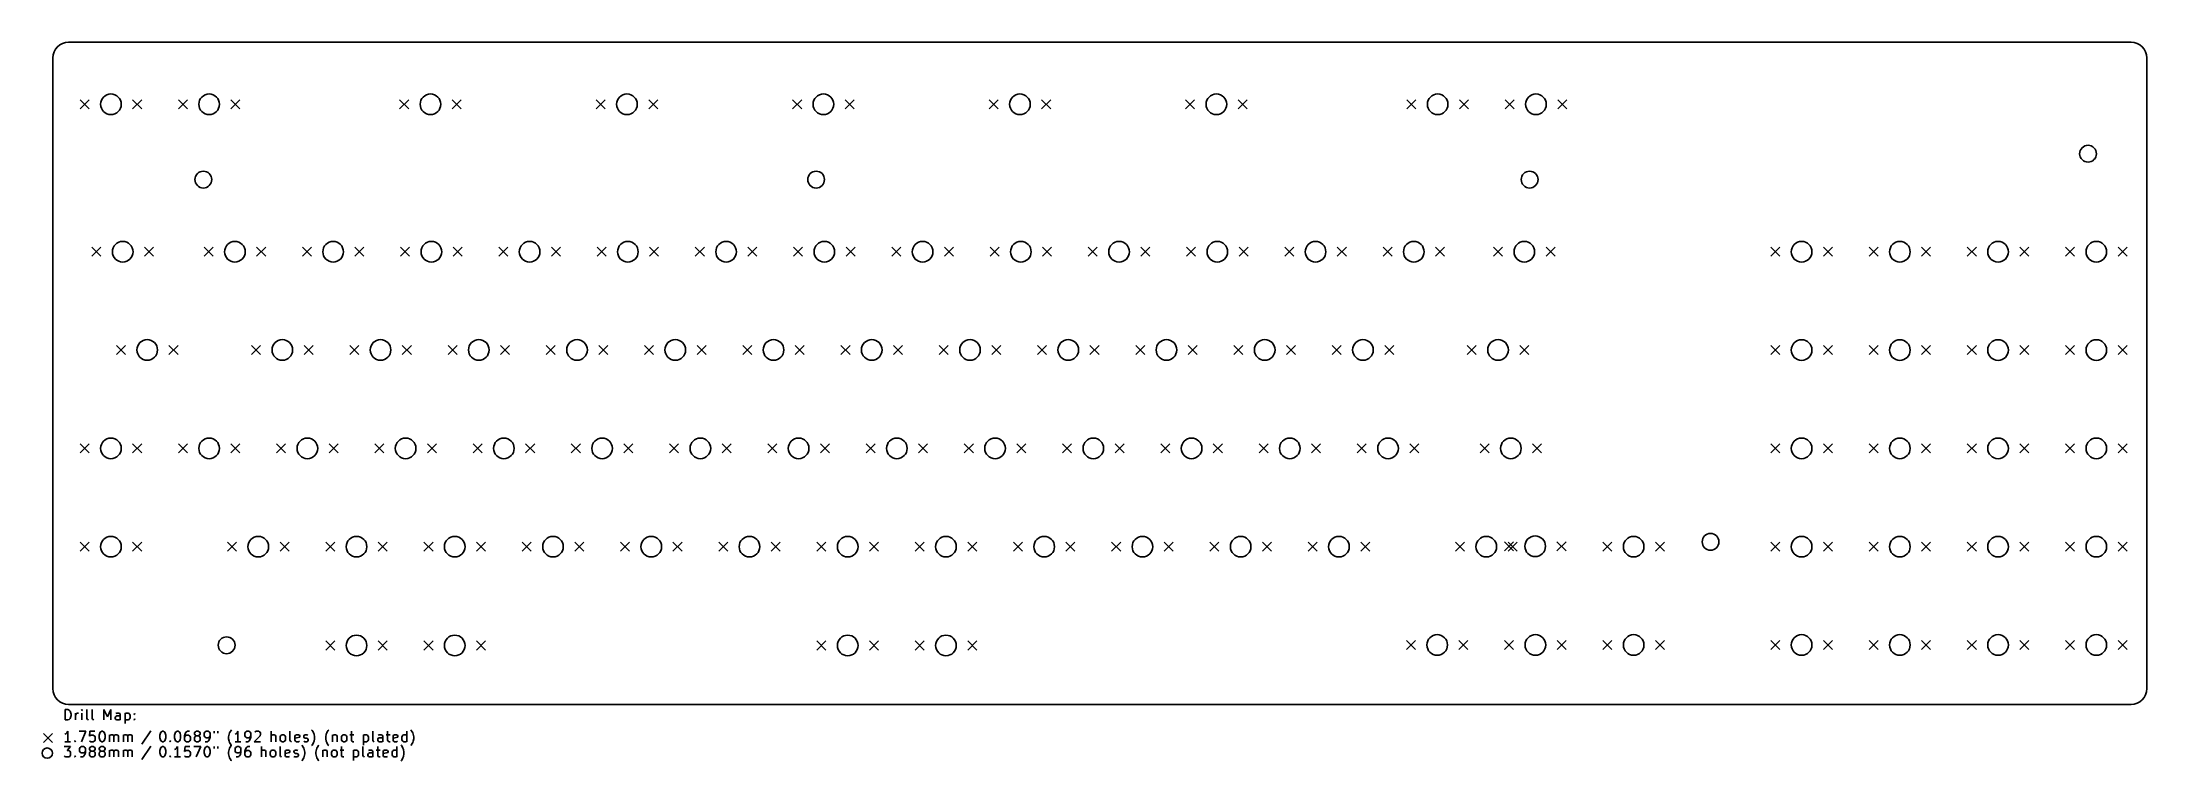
# Model space of a CAD drawing. Extents: x -0.1 to 15.9, y -5.5 to 0.
import ezdxf

# ---------------------------------------------------------------- set-up
doc = ezdxf.new("R2010")
doc.units = 0
doc.header["$MEASUREMENT"] = 0
doc.layers.add('BLACK', color=7, linetype='CONTINUOUS')

msp = doc.modelspace()

# ---------------------------------------------------------------- linework, layer by layer
at = {"layer": 'BLACK', "linetype": 'CONTINUOUS'}
for p, q in [((-0.000531, -0.12126), (-0.000531, -4.92055)), ((10.0594, -0.00126), (0.119469, -0.00126)), ((10.0594, -0.00126), (15.8242, -0.00126)), ((15.9442, -4.92055), (15.9442, -0.12126)), ((0.207283, -0.439961), (0.276181, -0.508858)), ((0.276181, -0.439961), (0.207283, -0.508858)), ((0.607283, -0.439961), (0.676181, -0.508858)), ((0.676181, -0.439961), (0.607283, -0.508858)), ((0.955315, -0.439961), (1.02421, -0.508858)), ((1.02421, -0.439961), (0.955315, -0.508858)), ((1.35531, -0.439961), (1.42421, -0.508858)), ((1.42421, -0.439961), (1.35531, -0.508858)), ((2.64035, -0.439961), (2.70925, -0.508858)), ((2.70925, -0.439961), (2.64035, -0.508858)), ((3.04035, -0.439961), (3.10925, -0.508858)), ((3.10925, -0.439961), (3.04035, -0.508858)), ((4.13642, -0.439961), (4.20531, -0.508858)), ((4.20531, -0.439961), (4.13642, -0.508858)), ((4.53642, -0.439961), (4.60531, -0.508858)), ((4.60531, -0.439961), (4.53642, -0.508858)), ((5.63248, -0.439961), (5.70138, -0.508858)), ((5.70138, -0.439961), (5.63248, -0.508858)), ((6.03248, -0.439961), (6.10138, -0.508858)), ((6.10138, -0.439961), (6.03248, -0.508858)), ((7.12854, -0.439961), (7.19744, -0.508858)), ((7.19744, -0.439961), (7.12854, -0.508858)), ((7.52854, -0.439961), (7.59744, -0.508858)), ((7.59744, -0.439961), (7.52854, -0.508858)), ((8.62461, -0.439961), (8.6935, -0.508858)), ((8.6935, -0.439961), (8.62461, -0.508858)), ((9.02461, -0.439961), (9.0935, -0.508858)), ((9.0935, -0.439961), (9.02461, -0.508858)), ((10.3096, -0.439961), (10.3785, -0.508858)), ((10.3785, -0.439961), (10.3096, -0.508858)), ((10.7096, -0.439961), (10.7785, -0.508858)), ((10.7785, -0.439961), (10.7096, -0.508858)), ((11.0577, -0.439961), (11.1266, -0.508858)), ((11.1266, -0.439961), (11.0577, -0.508858)), ((11.4577, -0.439961), (11.5266, -0.508858)), ((11.5266, -0.439961), (11.4577, -0.508858)), ((0.297047, -1.56201), (0.365945, -1.63091)), ((0.365945, -1.56201), (0.297047, -1.63091)), ((0.697047, -1.56201), (0.765945, -1.63091)), ((0.765945, -1.56201), (0.697047, -1.63091)), ((1.15138, -1.56201), (1.22028, -1.63091)), ((1.22028, -1.56201), (1.15138, -1.63091)), ((1.55138, -1.56201), (1.62028, -1.63091)), ((1.62028, -1.56201), (1.55138, -1.63091)), ((1.89941, -1.56201), (1.96831, -1.63091)), ((1.96831, -1.56201), (1.89941, -1.63091)), ((2.29941, -1.56201), (2.36831, -1.63091)), ((2.36831, -1.56201), (2.29941, -1.63091)), ((2.64744, -1.56201), (2.71634, -1.63091)), ((2.71634, -1.56201), (2.64744, -1.63091)), ((3.04744, -1.56201), (3.11634, -1.63091)), ((3.11634, -1.56201), (3.04744, -1.63091)), ((3.39547, -1.56201), (3.46437, -1.63091)), ((3.46437, -1.56201), (3.39547, -1.63091)), ((3.79547, -1.56201), (3.86437, -1.63091)), ((3.86437, -1.56201), (3.79547, -1.63091)), ((4.1435, -1.56201), (4.2124, -1.63091)), ((4.2124, -1.56201), (4.1435, -1.63091)), ((4.5435, -1.56201), (4.6124, -1.63091)), ((4.6124, -1.56201), (4.5435, -1.63091)), ((4.89154, -1.56201), (4.96043, -1.63091)), ((4.96043, -1.56201), (4.89154, -1.63091)), ((5.29154, -1.56201), (5.36043, -1.63091)), ((5.36043, -1.56201), (5.29154, -1.63091)), ((5.63957, -1.56201), (5.70846, -1.63091)), ((5.70846, -1.56201), (5.63957, -1.63091)), ((6.03957, -1.56201), (6.10846, -1.63091)), ((6.10846, -1.56201), (6.03957, -1.63091)), ((6.3876, -1.56201), (6.4565, -1.63091)), ((6.4565, -1.56201), (6.3876, -1.63091)), ((6.7876, -1.56201), (6.8565, -1.63091)), ((6.8565, -1.56201), (6.7876, -1.63091)), ((7.13563, -1.56201), (7.20453, -1.63091)), ((7.20453, -1.56201), (7.13563, -1.63091)), ((7.53563, -1.56201), (7.60453, -1.63091)), ((7.60453, -1.56201), (7.53563, -1.63091)), ((7.88366, -1.56201), (7.95256, -1.63091)), ((7.95256, -1.56201), (7.88366, -1.63091)), ((8.28366, -1.56201), (8.35256, -1.63091)), ((8.35256, -1.56201), (8.28366, -1.63091)), ((8.63169, -1.56201), (8.70059, -1.63091)), ((8.70059, -1.56201), (8.63169, -1.63091)), ((9.03169, -1.56201), (9.10059, -1.63091)), ((9.10059, -1.56201), (9.03169, -1.63091)), ((9.37972, -1.56201), (9.44862, -1.63091)), ((9.44862, -1.56201), (9.37972, -1.63091)), ((9.77972, -1.56201), (9.84862, -1.63091)), ((9.84862, -1.56201), (9.77972, -1.63091)), ((10.1278, -1.56201), (10.1967, -1.63091)), ((10.1967, -1.56201), (10.1278, -1.63091)), ((10.5278, -1.56201), (10.5967, -1.63091)), ((10.5967, -1.56201), (10.5278, -1.63091)), ((10.9693, -1.56201), (11.0382, -1.63091)), ((11.0382, -1.56201), (10.9693, -1.63091)), ((11.3693, -1.56201), (11.4382, -1.63091)), ((11.4382, -1.56201), (11.3693, -1.63091)), ((13.0805, -1.56201), (13.1494, -1.63091)), ((13.1494, -1.56201), (13.0805, -1.63091)), ((13.4805, -1.56201), (13.5494, -1.63091)), ((13.5494, -1.56201), (13.4805, -1.63091)), ((13.8285, -1.56201), (13.8974, -1.63091)), ((13.8974, -1.56201), (13.8285, -1.63091)), ((14.2285, -1.56201), (14.2974, -1.63091)), ((14.2974, -1.56201), (14.2285, -1.63091)), ((14.5766, -1.56201), (14.6455, -1.63091)), ((14.6455, -1.56201), (14.5766, -1.63091)), ((14.9766, -1.56201), (15.0455, -1.63091)), ((15.0455, -1.56201), (14.9766, -1.63091)), ((15.3246, -1.56201), (15.3935, -1.63091)), ((15.3935, -1.56201), (15.3246, -1.63091)), ((15.7246, -1.56201), (15.7935, -1.63091)), ((15.7935, -1.56201), (15.7246, -1.63091)), ((0.483858, -2.30906), (0.552756, -2.37795)), ((0.552756, -2.30906), (0.483858, -2.37795)), ((0.883858, -2.30906), (0.952756, -2.37795)), ((0.952756, -2.30906), (0.883858, -2.37795)), ((1.5124, -2.30906), (1.5813, -2.37795)), ((1.5813, -2.30906), (1.5124, -2.37795)), ((1.9124, -2.30906), (1.9813, -2.37795)), ((1.9813, -2.30906), (1.9124, -2.37795)), ((2.26043, -2.30906), (2.32933, -2.37795)), ((2.32933, -2.30906), (2.26043, -2.37795)), ((2.66043, -2.30906), (2.72933, -2.37795)), ((2.72933, -2.30906), (2.66043, -2.37795)), ((3.00846, -2.30906), (3.07736, -2.37795)), ((3.07736, -2.30906), (3.00846, -2.37795)), ((3.40846, -2.30906), (3.47736, -2.37795)), ((3.47736, -2.30906), (3.40846, -2.37795)), ((3.7565, -2.30906), (3.82539, -2.37795)), ((3.82539, -2.30906), (3.7565, -2.37795)), ((4.1565, -2.30906), (4.22539, -2.37795)), ((4.22539, -2.30906), (4.1565, -2.37795)), ((4.50453, -2.30906), (4.57343, -2.37795)), ((4.57343, -2.30906), (4.50453, -2.37795)), ((4.90453, -2.30906), (4.97343, -2.37795)), ((4.97343, -2.30906), (4.90453, -2.37795)), ((5.25256, -2.30906), (5.32146, -2.37795)), ((5.32146, -2.30906), (5.25256, -2.37795)), ((5.65256, -2.30906), (5.72146, -2.37795)), ((5.72146, -2.30906), (5.65256, -2.37795)), ((6.00059, -2.30906), (6.06949, -2.37795)), ((6.06949, -2.30906), (6.00059, -2.37795)), ((6.40059, -2.30906), (6.46949, -2.37795)), ((6.46949, -2.30906), (6.40059, -2.37795)), ((6.74862, -2.30906), (6.81752, -2.37795)), ((6.81752, -2.30906), (6.74862, -2.37795)), ((7.14862, -2.30906), (7.21752, -2.37795)), ((7.21752, -2.30906), (7.14862, -2.37795)), ((7.49665, -2.30906), (7.56555, -2.37795)), ((7.56555, -2.30906), (7.49665, -2.37795)), ((7.89665, -2.30906), (7.96555, -2.37795)), ((7.96555, -2.30906), (7.89665, -2.37795)), ((8.24469, -2.30906), (8.31358, -2.37795)), ((8.31358, -2.30906), (8.24469, -2.37795)), ((8.64469, -2.30906), (8.71358, -2.37795)), ((8.71358, -2.30906), (8.64469, -2.37795)), ((8.99272, -2.30906), (9.06161, -2.37795)), ((9.06161, -2.30906), (8.99272, -2.37795)), ((9.39272, -2.30906), (9.46161, -2.37795)), ((9.46161, -2.30906), (9.39272, -2.37795)), ((9.74075, -2.30906), (9.80965, -2.37795)), ((9.80965, -2.30906), (9.74075, -2.37795)), ((10.1407, -2.30906), (10.2096, -2.37795)), ((10.2096, -2.30906), (10.1407, -2.37795)), ((10.7693, -2.30906), (10.8382, -2.37795)), ((10.8382, -2.30906), (10.7693, -2.37795)), ((11.1693, -2.30906), (11.2382, -2.37795)), ((11.2382, -2.30906), (11.1693, -2.37795)), ((13.0805, -2.31004), (13.1494, -2.37894)), ((13.1494, -2.31004), (13.0805, -2.37894)), ((13.4805, -2.31004), (13.5494, -2.37894)), ((13.5494, -2.31004), (13.4805, -2.37894)), ((13.8285, -2.31004), (13.8974, -2.37894)), ((13.8974, -2.31004), (13.8285, -2.37894)), ((14.2285, -2.31004), (14.2974, -2.37894)), ((14.2974, -2.31004), (14.2285, -2.37894)), ((14.5766, -2.31004), (14.6455, -2.37894)), ((14.6455, -2.31004), (14.5766, -2.37894)), ((14.9766, -2.31004), (15.0455, -2.37894)), ((15.0455, -2.31004), (14.9766, -2.37894)), ((15.3246, -2.31004), (15.3935, -2.37894)), ((15.3935, -2.31004), (15.3246, -2.37894)), ((15.7246, -2.31004), (15.7935, -2.37894)), ((15.7935, -2.31004), (15.7246, -2.37894)), ((0.207283, -3.05807), (0.276181, -3.12697)), ((0.276181, -3.05807), (0.207283, -3.12697)), ((0.607283, -3.05807), (0.676181, -3.12697)), ((0.676181, -3.05807), (0.607283, -3.12697)), ((0.955315, -3.05807), (1.02421, -3.12697)), ((1.02421, -3.05807), (0.955315, -3.12697)), ((1.35531, -3.05807), (1.42421, -3.12697)), ((1.42421, -3.05807), (1.35531, -3.12697)), ((1.70335, -3.05807), (1.77224, -3.12697)), ((1.77224, -3.05807), (1.70335, -3.12697)), ((2.10335, -3.05807), (2.17224, -3.12697)), ((2.17224, -3.05807), (2.10335, -3.12697)), ((2.45138, -3.05807), (2.52028, -3.12697)), ((2.52028, -3.05807), (2.45138, -3.12697)), ((2.85138, -3.05807), (2.92028, -3.12697)), ((2.92028, -3.05807), (2.85138, -3.12697)), ((3.19941, -3.05807), (3.26831, -3.12697)), ((3.26831, -3.05807), (3.19941, -3.12697)), ((3.59941, -3.05807), (3.66831, -3.12697)), ((3.66831, -3.05807), (3.59941, -3.12697)), ((3.94744, -3.05807), (4.01634, -3.12697)), ((4.01634, -3.05807), (3.94744, -3.12697)), ((4.34744, -3.05807), (4.41634, -3.12697)), ((4.41634, -3.05807), (4.34744, -3.12697)), ((4.69547, -3.05807), (4.76437, -3.12697)), ((4.76437, -3.05807), (4.69547, -3.12697)), ((5.09547, -3.05807), (5.16437, -3.12697)), ((5.16437, -3.05807), (5.09547, -3.12697)), ((5.4435, -3.05807), (5.5124, -3.12697)), ((5.5124, -3.05807), (5.4435, -3.12697)), ((5.8435, -3.05807), (5.9124, -3.12697)), ((5.9124, -3.05807), (5.8435, -3.12697)), ((6.19154, -3.05807), (6.26043, -3.12697)), ((6.26043, -3.05807), (6.19154, -3.12697)), ((6.59154, -3.05807), (6.66043, -3.12697)), ((6.66043, -3.05807), (6.59154, -3.12697)), ((6.93957, -3.05807), (7.00846, -3.12697)), ((7.00846, -3.05807), (6.93957, -3.12697)), ((7.33957, -3.05807), (7.40846, -3.12697)), ((7.40846, -3.05807), (7.33957, -3.12697)), ((7.6876, -3.05807), (7.7565, -3.12697)), ((7.7565, -3.05807), (7.6876, -3.12697)), ((8.0876, -3.05807), (8.1565, -3.12697)), ((8.1565, -3.05807), (8.0876, -3.12697)), ((8.43563, -3.05807), (8.50453, -3.12697)), ((8.50453, -3.05807), (8.43563, -3.12697)), ((8.83563, -3.05807), (8.90453, -3.12697)), ((8.90453, -3.05807), (8.83563, -3.12697)), ((9.18366, -3.05807), (9.25256, -3.12697)), ((9.25256, -3.05807), (9.18366, -3.12697)), ((9.58366, -3.05807), (9.65256, -3.12697)), ((9.65256, -3.05807), (9.58366, -3.12697)), ((9.93169, -3.05807), (10.0006, -3.12697)), ((10.0006, -3.05807), (9.93169, -3.12697)), ((10.3317, -3.05807), (10.4006, -3.12697)), ((10.4006, -3.05807), (10.3317, -3.12697)), ((10.8667, -3.05807), (10.9356, -3.12697)), ((10.9356, -3.05807), (10.8667, -3.12697)), ((11.2667, -3.05807), (11.3356, -3.12697)), ((11.3356, -3.05807), (11.2667, -3.12697)), ((13.0805, -3.05807), (13.1494, -3.12697)), ((13.1494, -3.05807), (13.0805, -3.12697)), ((13.4805, -3.05807), (13.5494, -3.12697)), ((13.5494, -3.05807), (13.4805, -3.12697)), ((13.8285, -3.05807), (13.8974, -3.12697)), ((13.8974, -3.05807), (13.8285, -3.12697)), ((14.2285, -3.05807), (14.2974, -3.12697)), ((14.2974, -3.05807), (14.2285, -3.12697)), ((14.5766, -3.05807), (14.6455, -3.12697)), ((14.6455, -3.05807), (14.5766, -3.12697)), ((14.9766, -3.05807), (15.0455, -3.12697)), ((15.0455, -3.05807), (14.9766, -3.12697)), ((15.3246, -3.05807), (15.3935, -3.12697)), ((15.3935, -3.05807), (15.3246, -3.12697)), ((15.7246, -3.05807), (15.7935, -3.12697)), ((15.7935, -3.05807), (15.7246, -3.12697)), ((0.207283, -3.8061), (0.276181, -3.875)), ((0.276181, -3.8061), (0.207283, -3.875)), ((0.607283, -3.8061), (0.676181, -3.875)), ((0.676181, -3.8061), (0.607283, -3.875)), ((1.32933, -3.8061), (1.39823, -3.875)), ((1.39823, -3.8061), (1.32933, -3.875)), ((1.72933, -3.8061), (1.79823, -3.875)), ((1.79823, -3.8061), (1.72933, -3.875)), ((2.07736, -3.8061), (2.14626, -3.875)), ((2.14626, -3.8061), (2.07736, -3.875)), ((2.47736, -3.8061), (2.54626, -3.875)), ((2.54626, -3.8061), (2.47736, -3.875)), ((2.82539, -3.8061), (2.89429, -3.875)), ((2.89429, -3.8061), (2.82539, -3.875)), ((3.22539, -3.8061), (3.29429, -3.875)), ((3.29429, -3.8061), (3.22539, -3.875)), ((3.57343, -3.8061), (3.64232, -3.875)), ((3.64232, -3.8061), (3.57343, -3.875)), ((3.97343, -3.8061), (4.04232, -3.875)), ((4.04232, -3.8061), (3.97343, -3.875)), ((4.32146, -3.8061), (4.39035, -3.875)), ((4.39035, -3.8061), (4.32146, -3.875)), ((4.72146, -3.8061), (4.79035, -3.875)), ((4.79035, -3.8061), (4.72146, -3.875)), ((5.06949, -3.8061), (5.13839, -3.875)), ((5.13839, -3.8061), (5.06949, -3.875)), ((5.46949, -3.8061), (5.53839, -3.875)), ((5.53839, -3.8061), (5.46949, -3.875)), ((5.81752, -3.8061), (5.88642, -3.875)), ((5.88642, -3.8061), (5.81752, -3.875)), ((6.21752, -3.8061), (6.28642, -3.875)), ((6.28642, -3.8061), (6.21752, -3.875)), ((6.56555, -3.8061), (6.63445, -3.875)), ((6.63445, -3.8061), (6.56555, -3.875)), ((6.96555, -3.8061), (7.03445, -3.875)), ((7.03445, -3.8061), (6.96555, -3.875)), ((7.31358, -3.8061), (7.38248, -3.875)), ((7.38248, -3.8061), (7.31358, -3.875)), ((7.71358, -3.8061), (7.78248, -3.875)), ((7.78248, -3.8061), (7.71358, -3.875)), ((8.06161, -3.8061), (8.13051, -3.875)), ((8.13051, -3.8061), (8.06161, -3.875)), ((8.46161, -3.8061), (8.53051, -3.875)), ((8.53051, -3.8061), (8.46161, -3.875)), ((8.80965, -3.8061), (8.87854, -3.875)), ((8.87854, -3.8061), (8.80965, -3.875)), ((9.20965, -3.8061), (9.27854, -3.875)), ((9.27854, -3.8061), (9.20965, -3.875)), ((9.55768, -3.8061), (9.62657, -3.875)), ((9.62657, -3.8061), (9.55768, -3.875)), ((9.95768, -3.8061), (10.0266, -3.875)), ((10.0266, -3.8061), (9.95768, -3.875)), ((10.6797, -3.8061), (10.7486, -3.875)), ((10.7486, -3.8061), (10.6797, -3.875)), ((11.0522, -3.80315), (11.1211, -3.87205)), ((11.1211, -3.80315), (11.0522, -3.87205)), ((11.0797, -3.8061), (11.1486, -3.875)), ((11.1486, -3.8061), (11.0797, -3.875)), ((11.4522, -3.80315), (11.5211, -3.87205)), ((11.5211, -3.80315), (11.4522, -3.87205)), ((11.8018, -3.8061), (11.8707, -3.875)), ((11.8707, -3.8061), (11.8018, -3.875)), ((12.2018, -3.8061), (12.2707, -3.875)), ((12.2707, -3.8061), (12.2018, -3.875)), ((13.0805, -3.8061), (13.1494, -3.875)), ((13.1494, -3.8061), (13.0805, -3.875)), ((13.4805, -3.8061), (13.5494, -3.875)), ((13.5494, -3.8061), (13.4805, -3.875)), ((13.8285, -3.8061), (13.8974, -3.875)), ((13.8974, -3.8061), (13.8285, -3.875)), ((14.2285, -3.8061), (14.2974, -3.875)), ((14.2974, -3.8061), (14.2285, -3.875)), ((14.5766, -3.8061), (14.6455, -3.875)), ((14.6455, -3.8061), (14.5766, -3.875)), ((14.9766, -3.8061), (15.0455, -3.875)), ((15.0455, -3.8061), (14.9766, -3.875)), ((15.3246, -3.8061), (15.3935, -3.875)), ((15.3935, -3.8061), (15.3246, -3.875)), ((15.7246, -3.8061), (15.7935, -3.875)), ((15.7935, -3.8061), (15.7246, -3.875)), ((2.07736, -4.55807), (2.14626, -4.62697)), ((2.14626, -4.55807), (2.07736, -4.62697)), ((2.47736, -4.55807), (2.54626, -4.62697)), ((2.54626, -4.55807), (2.47736, -4.62697)), ((2.82539, -4.55807), (2.89429, -4.62697)), ((2.89429, -4.55807), (2.82539, -4.62697)), ((3.22539, -4.55807), (3.29429, -4.62697)), ((3.29429, -4.55807), (3.22539, -4.62697)), ((5.81752, -4.55807), (5.88642, -4.62697)), ((5.88642, -4.55807), (5.81752, -4.62697)), ((6.21752, -4.55807), (6.28642, -4.62697)), ((6.28642, -4.55807), (6.21752, -4.62697)), ((6.56555, -4.55807), (6.63445, -4.62697)), ((6.63445, -4.55807), (6.56555, -4.62697)), ((6.96555, -4.55807), (7.03445, -4.62697)), ((7.03445, -4.55807), (6.96555, -4.62697)), ((10.3057, -4.55413), (10.3746, -4.62303)), ((10.3746, -4.55413), (10.3057, -4.62303)), ((10.7057, -4.55413), (10.7746, -4.62303)), ((10.7746, -4.55413), (10.7057, -4.62303)), ((11.0537, -4.55413), (11.1226, -4.62303)), ((11.1226, -4.55413), (11.0537, -4.62303)), ((11.4537, -4.55413), (11.5226, -4.62303)), ((11.5226, -4.55413), (11.4537, -4.62303)), ((11.8018, -4.55413), (11.8707, -4.62303)), ((11.8707, -4.55413), (11.8018, -4.62303)), ((12.2018, -4.55413), (12.2707, -4.62303)), ((12.2707, -4.55413), (12.2018, -4.62303)), ((13.0805, -4.55413), (13.1494, -4.62303)), ((13.1494, -4.55413), (13.0805, -4.62303)), ((13.4805, -4.55413), (13.5494, -4.62303)), ((13.5494, -4.55413), (13.4805, -4.62303)), ((13.8285, -4.55413), (13.8974, -4.62303)), ((13.8974, -4.55413), (13.8285, -4.62303)), ((14.2285, -4.55413), (14.2974, -4.62303)), ((14.2974, -4.55413), (14.2285, -4.62303)), ((14.5766, -4.55413), (14.6455, -4.62303)), ((14.6455, -4.55413), (14.5766, -4.62303)), ((14.9766, -4.55413), (15.0455, -4.62303)), ((15.0455, -4.55413), (14.9766, -4.62303)), ((15.3246, -4.55413), (15.3935, -4.62303)), ((15.3935, -4.55413), (15.3246, -4.62303)), ((15.7246, -4.55413), (15.7935, -4.62303)), ((15.7935, -4.55413), (15.7246, -4.62303)), ((0.094004, -5.15905), (0.094004, -5.08031)), ((0.094004, -5.08031), (0.112751, -5.08031)), ((0.112751, -5.08031), (0.124, -5.08406)), ((0.119469, -5.04055), (15.8242, -5.04055)), ((0.124, -5.08406), (0.131499, -5.09155)), ((0.131499, -5.09155), (0.135248, -5.09905)), ((0.135248, -5.09905), (0.138998, -5.11405)), ((0.138998, -5.1253), (0.135248, -5.1403)), ((0.138998, -5.11405), (0.138998, -5.1253)), ((0.172744, -5.15905), (0.172744, -5.10655)), ((0.172744, -5.12155), (0.176493, -5.11405)), ((0.176493, -5.11405), (0.180243, -5.1103)), ((0.180243, -5.1103), (0.187742, -5.10655)), ((0.187742, -5.10655), (0.195241, -5.10655)), ((0.221488, -5.08031), (0.217738, -5.08406)), ((0.217738, -5.08406), (0.221488, -5.0878)), ((0.225237, -5.08406), (0.221488, -5.08031)), ((0.221488, -5.08031), (0.221488, -5.0878)), ((0.221488, -5.0878), (0.225237, -5.08406)), ((0.221488, -5.15905), (0.221488, -5.10655)), ((0.258983, -5.1478), (0.258983, -5.08031)), ((0.300228, -5.1478), (0.300228, -5.08031)), ((0.388717, -5.15905), (0.388717, -5.08031)), ((0.388717, -5.08031), (0.414963, -5.13655)), ((0.414963, -5.13655), (0.44121, -5.08031)), ((0.44121, -5.08031), (0.44121, -5.15905)), ((0.486204, -5.10655), (0.478705, -5.1103)), ((0.501203, -5.10655), (0.486204, -5.10655)), ((0.508702, -5.1103), (0.501203, -5.10655)), ((0.504952, -5.12905), (0.512451, -5.1253)), ((0.512451, -5.1178), (0.508702, -5.1103)), ((0.512451, -5.15905), (0.512451, -5.1178)), ((0.549947, -5.10655), (0.549947, -5.18529)), ((0.549947, -5.1103), (0.557446, -5.10655)), ((0.557446, -5.10655), (0.572444, -5.10655)), ((0.572444, -5.10655), (0.579943, -5.1103)), ((0.579943, -5.1103), (0.583692, -5.11405)), ((0.583692, -5.11405), (0.587442, -5.12155)), ((0.587442, -5.12155), (0.587442, -5.14405)), ((0.617438, -5.11405), (0.621188, -5.1103)), ((0.621188, -5.1178), (0.617438, -5.11405)), ((0.621188, -5.1103), (0.624937, -5.11405)), ((0.621188, -5.1103), (0.621188, -5.1178)), ((0.624937, -5.11405), (0.621188, -5.1178)), ((-0.072382, -5.26102), (-0.003484, -5.32992)), ((-0.003484, -5.26102), (-0.072382, -5.32992)), ((0.097753, -5.26441), (0.090254, -5.26816)), ((0.112751, -5.15905), (0.094004, -5.15905)), ((0.105252, -5.25691), (0.097753, -5.26441)), ((0.112751, -5.24566), (0.105252, -5.25691)), ((0.124, -5.1553), (0.112751, -5.15905)), ((0.112751, -5.3244), (0.112751, -5.24566)), ((0.131499, -5.1478), (0.124, -5.1553)), ((0.135248, -5.1403), (0.131499, -5.1478)), ((0.19899, -5.24566), (0.251484, -5.24566)), ((0.251484, -5.24566), (0.217738, -5.3244)), ((0.262732, -5.1553), (0.258983, -5.1478)), ((0.270231, -5.15905), (0.262732, -5.1553)), ((0.28148, -5.24566), (0.277731, -5.28316)), ((0.277731, -5.28316), (0.28148, -5.27941)), ((0.318975, -5.24566), (0.28148, -5.24566)), ((0.28148, -5.27941), (0.288979, -5.27566)), ((0.288979, -5.27566), (0.307727, -5.27566)), ((0.303977, -5.1553), (0.300228, -5.1478)), ((0.311476, -5.15905), (0.303977, -5.1553)), ((0.307727, -5.27566), (0.315226, -5.27941)), ((0.315226, -5.27941), (0.318975, -5.28316)), ((0.318975, -5.28316), (0.322725, -5.29065)), ((0.352721, -5.27566), (0.356471, -5.26066)), ((0.352721, -5.2944), (0.352721, -5.27566)), ((0.356471, -5.26066), (0.36022, -5.25316)), ((0.36022, -5.25316), (0.36397, -5.24941)), ((0.36397, -5.24941), (0.371469, -5.24566)), ((0.371469, -5.24566), (0.378968, -5.24566)), ((0.378968, -5.24566), (0.386467, -5.24941)), ((0.386467, -5.24941), (0.390217, -5.25316)), ((0.390217, -5.25316), (0.393966, -5.26066)), ((0.393966, -5.26066), (0.397716, -5.27566)), ((0.397716, -5.27566), (0.397716, -5.2944)), ((0.431461, -5.3244), (0.431461, -5.27191)), ((0.431461, -5.27941), (0.435211, -5.27566)), ((0.435211, -5.27566), (0.44271, -5.27191)), ((0.44271, -5.27191), (0.453959, -5.27191)), ((0.453959, -5.27191), (0.461458, -5.27566)), ((0.461458, -5.27566), (0.465207, -5.28316)), ((0.465207, -5.28316), (0.468957, -5.27566)), ((0.465207, -5.28316), (0.465207, -5.3244)), ((0.468957, -5.27566), (0.476456, -5.27191)), ((0.474956, -5.1403), (0.478705, -5.1328)), ((0.474956, -5.1478), (0.474956, -5.1403)), ((0.478705, -5.1553), (0.474956, -5.1478)), ((0.476456, -5.27191), (0.487704, -5.27191)), ((0.478705, -5.1328), (0.486204, -5.12905)), ((0.486204, -5.15905), (0.478705, -5.1553)), ((0.486204, -5.12905), (0.504952, -5.12905)), ((0.504952, -5.15905), (0.486204, -5.15905)), ((0.487704, -5.27191), (0.495203, -5.27566)), ((0.495203, -5.27566), (0.498953, -5.28316)), ((0.498953, -5.28316), (0.498953, -5.3244)), ((0.512451, -5.1553), (0.504952, -5.15905)), ((0.536448, -5.3244), (0.536448, -5.27191)), ((0.536448, -5.27941), (0.540198, -5.27566)), ((0.540198, -5.27566), (0.547697, -5.27191)), ((0.547697, -5.27191), (0.558945, -5.27191)), ((0.557446, -5.15905), (0.549947, -5.1553)), ((0.572444, -5.15905), (0.557446, -5.15905)), ((0.558945, -5.27191), (0.566445, -5.27566)), ((0.566445, -5.27566), (0.570194, -5.28316)), ((0.570194, -5.28316), (0.573944, -5.27566)), ((0.570194, -5.28316), (0.570194, -5.3244)), ((0.579943, -5.1553), (0.572444, -5.15905)), ((0.573944, -5.27566), (0.581443, -5.27191)), ((0.583692, -5.15155), (0.579943, -5.1553)), ((0.581443, -5.27191), (0.592691, -5.27191)), ((0.587442, -5.14405), (0.583692, -5.15155)), ((0.592691, -5.27191), (0.60019, -5.27566)), ((0.60019, -5.27566), (0.60394, -5.28316)), ((0.60394, -5.28316), (0.60394, -5.3244)), ((0.617438, -5.1553), (0.621188, -5.15155)), ((0.621188, -5.15905), (0.617438, -5.1553)), ((0.621188, -5.15155), (0.624937, -5.1553)), ((0.621188, -5.15155), (0.621188, -5.15905)), ((0.624937, -5.1553), (0.621188, -5.15905)), ((0.744922, -5.24191), (0.677431, -5.34315)), ((0.814664, -5.27566), (0.818413, -5.26066)), ((0.814664, -5.2944), (0.814664, -5.27566)), ((0.818413, -5.26066), (0.822163, -5.25316)), ((0.822163, -5.25316), (0.825912, -5.24941)), ((0.825912, -5.24941), (0.833411, -5.24566)), ((0.833411, -5.24566), (0.84091, -5.24566)), ((0.84091, -5.24566), (0.848409, -5.24941)), ((0.848409, -5.24941), (0.852159, -5.25316)), ((0.852159, -5.25316), (0.855908, -5.26066)), ((0.855908, -5.26066), (0.859658, -5.27566)), ((0.859658, -5.27566), (0.859658, -5.2944)), ((0.927149, -5.27566), (0.930899, -5.26066)), ((0.927149, -5.2944), (0.927149, -5.27566)), ((0.930899, -5.26066), (0.934649, -5.25316)), ((0.934649, -5.25316), (0.938398, -5.24941)), ((0.938398, -5.24941), (0.945897, -5.24566)), ((0.945897, -5.24566), (0.953396, -5.24566)), ((0.953396, -5.24566), (0.960895, -5.24941)), ((0.960895, -5.24941), (0.964645, -5.25316)), ((0.964645, -5.25316), (0.968394, -5.26066)), ((0.968394, -5.26066), (0.972144, -5.27566)), ((0.972144, -5.27566), (0.972144, -5.2944)), ((1.00589, -5.26441), (1.00214, -5.27941)), ((1.00214, -5.27941), (1.00214, -5.3094)), ((1.00589, -5.28316), (1.00214, -5.29065)), ((1.01339, -5.25316), (1.00589, -5.26441)), ((1.00964, -5.27941), (1.00589, -5.28316)), ((1.01714, -5.27566), (1.00964, -5.27941)), ((1.01714, -5.24941), (1.01339, -5.25316)), ((1.02464, -5.24566), (1.01714, -5.24941)), ((1.03214, -5.27566), (1.01714, -5.27566)), ((1.03964, -5.24566), (1.02464, -5.24566)), ((1.03964, -5.27941), (1.03214, -5.27566)), ((1.04338, -5.28316), (1.03964, -5.27941)), ((1.04713, -5.29065), (1.04338, -5.28316)), ((1.07713, -5.26066), (1.08088, -5.25316)), ((1.07713, -5.26441), (1.07713, -5.26066)), ((1.08088, -5.27191), (1.07713, -5.26441)), ((1.08088, -5.2869), (1.07713, -5.2944)), ((1.08088, -5.25316), (1.08463, -5.24941)), ((1.08463, -5.27566), (1.08088, -5.27191)), ((1.08463, -5.28316), (1.08088, -5.2869)), ((1.08463, -5.24941), (1.09213, -5.24566)), ((1.09213, -5.27941), (1.08463, -5.27566)), ((1.09213, -5.27941), (1.08463, -5.28316)), ((1.09213, -5.24566), (1.10713, -5.24566)), ((1.10713, -5.27941), (1.09213, -5.27941)), ((1.10713, -5.24566), (1.11463, -5.24941)), ((1.11463, -5.27566), (1.10713, -5.27941)), ((1.11463, -5.28316), (1.10713, -5.27941)), ((1.11463, -5.24941), (1.11838, -5.25316)), ((1.11838, -5.27191), (1.11463, -5.27566)), ((1.11838, -5.2869), (1.11463, -5.28316)), ((1.11838, -5.25316), (1.12213, -5.26066)), ((1.12213, -5.26441), (1.11838, -5.27191)), ((1.12213, -5.2944), (1.11838, -5.2869)), ((1.12213, -5.26066), (1.12213, -5.26441)), ((1.15587, -5.25316), (1.15212, -5.26066)), ((1.15212, -5.26066), (1.15212, -5.27941)), ((1.15212, -5.27941), (1.15587, -5.2869)), ((1.15962, -5.24941), (1.15587, -5.25316)), ((1.15587, -5.2869), (1.15962, -5.29065)), ((1.16712, -5.24566), (1.15962, -5.24941)), ((1.18212, -5.24566), (1.16712, -5.24566)), ((1.18962, -5.24941), (1.18212, -5.24566)), ((1.19337, -5.25316), (1.18962, -5.24941)), ((1.18962, -5.29065), (1.19337, -5.2869)), ((1.19712, -5.26066), (1.19337, -5.25316)), ((1.19337, -5.2869), (1.19712, -5.27941)), ((1.19712, -5.29065), (1.19712, -5.26066)), ((1.22711, -5.24566), (1.22711, -5.26066)), ((1.25711, -5.24566), (1.25711, -5.26066)), ((1.3381, -5.2869), (1.34185, -5.26816)), ((1.3381, -5.3019), (1.3381, -5.2869)), ((1.34185, -5.26816), (1.3456, -5.25691)), ((1.3456, -5.25691), (1.34935, -5.24941)), ((1.34935, -5.24941), (1.35685, -5.23816)), ((1.35685, -5.23816), (1.3606, -5.23441)), ((1.39434, -5.26441), (1.38684, -5.26816)), ((1.40184, -5.25691), (1.39434, -5.26441)), ((1.40934, -5.24566), (1.40184, -5.25691)), ((1.40934, -5.3244), (1.40934, -5.24566)), ((1.46558, -5.25316), (1.46183, -5.26066)), ((1.46183, -5.26066), (1.46183, -5.27941)), ((1.46183, -5.27941), (1.46558, -5.2869)), ((1.46933, -5.24941), (1.46558, -5.25316)), ((1.46558, -5.2869), (1.46933, -5.29065)), ((1.47683, -5.24566), (1.46933, -5.24941)), ((1.49183, -5.24566), (1.47683, -5.24566)), ((1.49933, -5.24941), (1.49183, -5.24566)), ((1.50308, -5.25316), (1.49933, -5.24941)), ((1.49933, -5.29065), (1.50308, -5.2869)), ((1.50683, -5.26066), (1.50308, -5.25316)), ((1.50308, -5.2869), (1.50683, -5.27941)), ((1.50683, -5.29065), (1.50683, -5.26066)), ((1.57807, -5.27941), (1.53307, -5.3244)), ((1.53682, -5.25316), (1.54057, -5.24941)), ((1.54057, -5.24941), (1.54807, -5.24566)), ((1.54807, -5.24566), (1.56682, -5.24566)), ((1.56682, -5.24566), (1.57432, -5.24941)), ((1.57432, -5.24941), (1.57807, -5.25316)), ((1.57807, -5.25316), (1.58182, -5.26066)), ((1.58182, -5.26816), (1.57807, -5.27941)), ((1.58182, -5.26066), (1.58182, -5.26816)), ((1.66281, -5.3244), (1.66281, -5.24566)), ((1.66656, -5.27566), (1.66281, -5.27941)), ((1.67406, -5.27191), (1.66656, -5.27566)), ((1.6853, -5.27191), (1.67406, -5.27191)), ((1.6928, -5.27566), (1.6853, -5.27191)), ((1.69655, -5.28316), (1.6928, -5.27566)), ((1.69655, -5.3244), (1.69655, -5.28316)), ((1.7303, -5.2869), (1.73405, -5.27941)), ((1.7303, -5.3094), (1.7303, -5.2869)), ((1.73405, -5.27941), (1.7378, -5.27566)), ((1.7378, -5.27566), (1.7453, -5.27191)), ((1.7453, -5.27191), (1.75655, -5.27191)), ((1.75655, -5.27191), (1.76404, -5.27566)), ((1.76404, -5.27566), (1.76779, -5.27941)), ((1.76779, -5.27941), (1.77154, -5.2869)), ((1.77154, -5.2869), (1.77154, -5.3094)), ((1.80529, -5.31315), (1.80529, -5.24566)), ((1.84279, -5.28316), (1.84653, -5.27566)), ((1.84279, -5.31315), (1.84279, -5.28316)), ((1.84653, -5.27566), (1.85403, -5.27191)), ((1.85403, -5.27191), (1.86903, -5.27191)), ((1.86903, -5.27191), (1.87653, -5.27566)), ((1.87653, -5.27566), (1.88028, -5.28316)), ((1.88028, -5.28316), (1.88028, -5.29065)), ((1.91028, -5.28316), (1.91403, -5.27566)), ((1.91028, -5.2869), (1.91028, -5.28316)), ((1.91403, -5.2944), (1.91028, -5.2869)), ((1.91403, -5.27566), (1.92153, -5.27191)), ((1.92153, -5.27191), (1.93277, -5.27191)), ((1.93277, -5.27191), (1.94027, -5.27566)), ((1.97402, -5.23816), (1.97027, -5.23441)), ((1.98152, -5.24941), (1.97402, -5.23816)), ((1.98527, -5.25691), (1.98152, -5.24941)), ((1.98902, -5.26816), (1.98527, -5.25691)), ((1.99277, -5.2869), (1.98902, -5.26816)), ((1.99277, -5.3019), (1.99277, -5.2869)), ((2.07751, -5.2869), (2.08126, -5.26816)), ((2.07751, -5.3019), (2.07751, -5.2869)), ((2.08126, -5.26816), (2.085, -5.25691)), ((2.085, -5.25691), (2.08875, -5.24941)), ((2.08875, -5.24941), (2.09625, -5.23816)), ((2.09625, -5.23816), (2.1, -5.23441)), ((2.13, -5.27191), (2.13, -5.3244)), ((2.13, -5.27941), (2.13375, -5.27566)), ((2.13375, -5.27566), (2.14125, -5.27191)), ((2.14125, -5.27191), (2.1525, -5.27191)), ((2.1525, -5.27191), (2.16, -5.27566)), ((2.16, -5.27566), (2.16374, -5.28316)), ((2.16374, -5.28316), (2.16374, -5.3244)), ((2.19749, -5.2869), (2.20124, -5.27941)), ((2.19749, -5.3094), (2.19749, -5.2869)), ((2.20124, -5.27941), (2.20499, -5.27566)), ((2.20499, -5.27566), (2.21249, -5.27191)), ((2.21249, -5.27191), (2.22374, -5.27191)), ((2.22374, -5.27191), (2.23124, -5.27566)), ((2.23124, -5.27566), (2.23499, -5.27941)), ((2.23499, -5.27941), (2.23874, -5.2869)), ((2.23874, -5.2869), (2.23874, -5.3094)), ((2.26123, -5.27191), (2.29123, -5.27191)), ((2.27248, -5.24566), (2.27248, -5.31315)), ((2.36472, -5.27191), (2.36472, -5.35065)), ((2.36472, -5.27566), (2.37222, -5.27191)), ((2.37222, -5.27191), (2.38722, -5.27191)), ((2.38722, -5.27191), (2.39472, -5.27566)), ((2.39472, -5.27566), (2.39847, -5.27941)), ((2.39847, -5.27941), (2.40222, -5.2869)), ((2.40222, -5.2869), (2.40222, -5.3094)), ((2.43596, -5.31315), (2.43596, -5.24566)), ((2.4847, -5.27191), (2.47721, -5.27566)), ((2.4997, -5.27191), (2.4847, -5.27191)), ((2.5072, -5.27566), (2.4997, -5.27191)), ((2.51095, -5.28316), (2.5072, -5.27566)), ((2.51095, -5.3244), (2.51095, -5.28316)), ((2.5372, -5.27191), (2.56719, -5.27191)), ((2.54845, -5.24566), (2.54845, -5.31315)), ((2.58969, -5.28316), (2.59344, -5.27566)), ((2.58969, -5.31315), (2.58969, -5.28316)), ((2.59344, -5.27566), (2.60094, -5.27191)), ((2.60094, -5.27191), (2.61594, -5.27191)), ((2.61594, -5.27191), (2.62344, -5.27566)), ((2.62344, -5.27566), (2.62719, -5.28316)), ((2.62719, -5.28316), (2.62719, -5.29065)), ((2.65718, -5.2869), (2.66093, -5.27941)), ((2.65718, -5.3094), (2.65718, -5.2869)), ((2.66093, -5.27941), (2.66468, -5.27566)), ((2.66468, -5.27566), (2.67218, -5.27191)), ((2.67218, -5.27191), (2.68718, -5.27191)), ((2.68718, -5.27191), (2.69468, -5.27566)), ((2.69468, -5.3244), (2.69468, -5.24566)), ((2.72842, -5.23816), (2.72467, -5.23441)), ((2.73592, -5.24941), (2.72842, -5.23816)), ((2.73967, -5.25691), (2.73592, -5.24941)), ((2.74342, -5.26816), (2.73967, -5.25691)), ((2.74717, -5.2869), (2.74342, -5.26816)), ((2.74717, -5.3019), (2.74717, -5.2869)), ((0.086504, -5.3618), (0.135248, -5.3618)), ((0.090254, -5.43679), (0.086504, -5.43304)), ((0.135248, -5.3244), (0.090254, -5.3244)), ((0.097753, -5.44054), (0.090254, -5.43679)), ((0.12025, -5.44054), (0.097753, -5.44054)), ((0.135248, -5.3618), (0.109002, -5.3918)), ((0.109002, -5.3918), (0.12025, -5.3918)), ((0.12025, -5.3918), (0.127749, -5.39555)), ((0.127749, -5.43679), (0.12025, -5.44054)), ((0.127749, -5.39555), (0.131499, -5.3993)), ((0.131499, -5.43304), (0.127749, -5.43679)), ((0.131499, -5.3993), (0.135248, -5.4068)), ((0.135248, -5.42554), (0.131499, -5.43304)), ((0.135248, -5.4068), (0.135248, -5.42554)), ((0.165245, -5.32065), (0.168994, -5.3169)), ((0.168994, -5.3244), (0.165245, -5.32065)), ((0.165245, -5.43679), (0.168994, -5.43304)), ((0.168994, -5.44054), (0.165245, -5.43679)), ((0.168994, -5.3169), (0.172744, -5.32065)), ((0.168994, -5.3169), (0.168994, -5.3244)), ((0.172744, -5.32065), (0.168994, -5.3244)), ((0.168994, -5.43304), (0.172744, -5.43679)), ((0.168994, -5.43304), (0.168994, -5.44054)), ((0.172744, -5.43679), (0.168994, -5.44054)), ((0.206489, -5.3693), (0.20274, -5.3768)), ((0.20274, -5.3768), (0.20274, -5.39555)), ((0.20274, -5.39555), (0.206489, -5.40305)), ((0.210239, -5.36555), (0.206489, -5.3693)), ((0.206489, -5.40305), (0.210239, -5.4068)), ((0.217738, -5.3618), (0.210239, -5.36555)), ((0.210239, -5.4068), (0.217738, -5.41055)), ((0.210239, -5.44054), (0.225237, -5.44054)), ((0.232736, -5.3618), (0.217738, -5.3618)), ((0.217738, -5.41055), (0.232736, -5.41055)), ((0.225237, -5.44054), (0.232736, -5.43679)), ((0.240235, -5.36555), (0.232736, -5.3618)), ((0.232736, -5.41055), (0.240235, -5.4068)), ((0.232736, -5.43679), (0.236486, -5.43304)), ((0.236486, -5.43304), (0.243985, -5.42179)), ((0.243985, -5.3693), (0.240235, -5.36555)), ((0.240235, -5.4068), (0.243985, -5.40305)), ((0.247734, -5.3768), (0.243985, -5.3693)), ((0.243985, -5.40305), (0.247734, -5.39555)), ((0.243985, -5.42179), (0.247734, -5.4068)), ((0.247734, -5.4068), (0.247734, -5.3768)), ((0.28148, -5.32065), (0.277731, -5.3169)), ((0.277731, -5.3768), (0.28148, -5.3693)), ((0.277731, -5.38055), (0.277731, -5.3768)), ((0.28148, -5.38805), (0.277731, -5.38055)), ((0.28148, -5.40305), (0.277731, -5.41055)), ((0.277731, -5.41055), (0.277731, -5.42554)), ((0.277731, -5.42554), (0.28148, -5.43304)), ((0.288979, -5.3244), (0.28148, -5.32065)), ((0.28148, -5.3693), (0.28523, -5.36555)), ((0.28523, -5.3918), (0.28148, -5.38805)), ((0.28523, -5.3993), (0.28148, -5.40305)), ((0.28148, -5.43304), (0.28523, -5.43679)), ((0.28523, -5.36555), (0.292729, -5.3618)), ((0.292729, -5.39555), (0.28523, -5.3918)), ((0.292729, -5.39555), (0.28523, -5.3993)), ((0.28523, -5.43679), (0.292729, -5.44054)), ((0.307727, -5.3244), (0.288979, -5.3244)), ((0.292729, -5.3618), (0.307727, -5.3618)), ((0.307727, -5.39555), (0.292729, -5.39555)), ((0.292729, -5.44054), (0.307727, -5.44054)), ((0.315226, -5.32065), (0.307727, -5.3244)), ((0.307727, -5.3618), (0.315226, -5.36555)), ((0.315226, -5.3918), (0.307727, -5.39555)), ((0.315226, -5.3993), (0.307727, -5.39555)), ((0.307727, -5.44054), (0.315226, -5.43679)), ((0.318975, -5.3169), (0.315226, -5.32065)), ((0.315226, -5.36555), (0.318975, -5.3693)), ((0.318975, -5.38805), (0.315226, -5.3918)), ((0.318975, -5.40305), (0.315226, -5.3993)), ((0.315226, -5.43679), (0.318975, -5.43304)), ((0.322725, -5.3094), (0.318975, -5.3169)), ((0.318975, -5.3693), (0.322725, -5.3768)), ((0.322725, -5.38055), (0.318975, -5.38805)), ((0.322725, -5.41055), (0.318975, -5.40305)), ((0.318975, -5.43304), (0.322725, -5.42554)), ((0.322725, -5.29065), (0.322725, -5.3094)), ((0.322725, -5.3768), (0.322725, -5.38055)), ((0.322725, -5.42554), (0.322725, -5.41055)), ((0.356471, -5.3094), (0.352721, -5.2944)), ((0.352721, -5.3768), (0.356471, -5.3693)), ((0.352721, -5.38055), (0.352721, -5.3768)), ((0.356471, -5.38805), (0.352721, -5.38055)), ((0.356471, -5.40305), (0.352721, -5.41055)), ((0.352721, -5.41055), (0.352721, -5.42554)), ((0.352721, -5.42554), (0.356471, -5.43304)), ((0.36022, -5.3169), (0.356471, -5.3094)), ((0.356471, -5.3693), (0.36022, -5.36555)), ((0.36022, -5.3918), (0.356471, -5.38805)), ((0.36022, -5.3993), (0.356471, -5.40305)), ((0.356471, -5.43304), (0.36022, -5.43679)), ((0.36397, -5.32065), (0.36022, -5.3169)), ((0.36022, -5.36555), (0.367719, -5.3618)), ((0.367719, -5.39555), (0.36022, -5.3918)), ((0.367719, -5.39555), (0.36022, -5.3993)), ((0.36022, -5.43679), (0.367719, -5.44054)), ((0.371469, -5.3244), (0.36397, -5.32065)), ((0.367719, -5.3618), (0.382717, -5.3618)), ((0.382717, -5.39555), (0.367719, -5.39555)), ((0.367719, -5.44054), (0.382717, -5.44054)), ((0.378968, -5.3244), (0.371469, -5.3244)), ((0.386467, -5.32065), (0.378968, -5.3244)), ((0.382717, -5.3618), (0.390217, -5.36555)), ((0.390217, -5.3918), (0.382717, -5.39555)), ((0.390217, -5.3993), (0.382717, -5.39555)), ((0.382717, -5.44054), (0.390217, -5.43679)), ((0.390217, -5.3169), (0.386467, -5.32065)), ((0.393966, -5.3094), (0.390217, -5.3169)), ((0.390217, -5.36555), (0.393966, -5.3693)), ((0.393966, -5.38805), (0.390217, -5.3918)), ((0.393966, -5.40305), (0.390217, -5.3993)), ((0.390217, -5.43679), (0.393966, -5.43304)), ((0.397716, -5.2944), (0.393966, -5.3094)), ((0.393966, -5.3693), (0.397716, -5.3768)), ((0.397716, -5.38055), (0.393966, -5.38805)), ((0.397716, -5.41055), (0.393966, -5.40305)), ((0.393966, -5.43304), (0.397716, -5.42554)), ((0.397716, -5.3768), (0.397716, -5.38055)), ((0.397716, -5.42554), (0.397716, -5.41055)), ((0.431461, -5.44054), (0.431461, -5.38805)), ((0.431461, -5.39555), (0.435211, -5.3918)), ((0.435211, -5.3918), (0.44271, -5.38805)), ((0.44271, -5.38805), (0.453959, -5.38805)), ((0.453959, -5.38805), (0.461458, -5.3918)), ((0.461458, -5.3918), (0.465207, -5.3993)), ((0.465207, -5.3993), (0.468957, -5.3918)), ((0.465207, -5.3993), (0.465207, -5.44054)), ((0.468957, -5.3918), (0.476456, -5.38805)), ((0.476456, -5.38805), (0.487704, -5.38805)), ((0.487704, -5.38805), (0.495203, -5.3918)), ((0.495203, -5.3918), (0.498953, -5.3993)), ((0.498953, -5.3993), (0.498953, -5.44054)), ((0.536448, -5.44054), (0.536448, -5.38805)), ((0.536448, -5.39555), (0.540198, -5.3918)), ((0.540198, -5.3918), (0.547697, -5.38805)), ((0.547697, -5.38805), (0.558945, -5.38805)), ((0.558945, -5.38805), (0.566445, -5.3918)), ((0.566445, -5.3918), (0.570194, -5.3993)), ((0.570194, -5.3993), (0.573944, -5.3918)), ((0.570194, -5.3993), (0.570194, -5.44054)), ((0.573944, -5.3918), (0.581443, -5.38805)), ((0.581443, -5.38805), (0.592691, -5.38805)), ((0.592691, -5.38805), (0.60019, -5.3918)), ((0.60019, -5.3918), (0.60394, -5.3993)), ((0.60394, -5.3993), (0.60394, -5.44054)), ((0.744922, -5.35805), (0.677431, -5.45929)), ((0.818413, -5.3094), (0.814664, -5.2944)), ((0.814664, -5.3918), (0.818413, -5.3768)), ((0.814664, -5.41055), (0.814664, -5.3918)), ((0.818413, -5.42554), (0.814664, -5.41055)), ((0.822163, -5.3169), (0.818413, -5.3094)), ((0.818413, -5.3768), (0.822163, -5.3693)), ((0.822163, -5.43304), (0.818413, -5.42554)), ((0.825912, -5.32065), (0.822163, -5.3169)), ((0.822163, -5.3693), (0.825912, -5.36555)), ((0.825912, -5.43679), (0.822163, -5.43304)), ((0.833411, -5.3244), (0.825912, -5.32065)), ((0.825912, -5.36555), (0.833411, -5.3618)), ((0.833411, -5.44054), (0.825912, -5.43679)), ((0.84091, -5.3244), (0.833411, -5.3244)), ((0.833411, -5.3618), (0.84091, -5.3618)), ((0.84091, -5.44054), (0.833411, -5.44054)), ((0.848409, -5.32065), (0.84091, -5.3244)), ((0.84091, -5.3618), (0.848409, -5.36555)), ((0.848409, -5.43679), (0.84091, -5.44054)), ((0.852159, -5.3169), (0.848409, -5.32065)), ((0.848409, -5.36555), (0.852159, -5.3693)), ((0.852159, -5.43304), (0.848409, -5.43679)), ((0.855908, -5.3094), (0.852159, -5.3169)), ((0.852159, -5.3693), (0.855908, -5.3768)), ((0.855908, -5.42554), (0.852159, -5.43304)), ((0.859658, -5.2944), (0.855908, -5.3094)), ((0.855908, -5.3768), (0.859658, -5.3918)), ((0.859658, -5.41055), (0.855908, -5.42554)), ((0.859658, -5.3918), (0.859658, -5.41055)), ((0.889654, -5.32065), (0.893404, -5.3169)), ((0.893404, -5.3244), (0.889654, -5.32065)), ((0.889654, -5.43679), (0.893404, -5.43304)), ((0.893404, -5.44054), (0.889654, -5.43679)), ((0.893404, -5.3169), (0.897153, -5.32065)), ((0.893404, -5.3169), (0.893404, -5.3244)), ((0.897153, -5.32065), (0.893404, -5.3244)), ((0.893404, -5.43304), (0.897153, -5.43679)), ((0.893404, -5.43304), (0.893404, -5.44054)), ((0.897153, -5.43679), (0.893404, -5.44054)), ((0.930899, -5.3094), (0.927149, -5.2944)), ((0.934649, -5.38055), (0.927149, -5.3843)), ((0.972144, -5.44054), (0.927149, -5.44054)), ((0.934649, -5.3169), (0.930899, -5.3094)), ((0.938398, -5.32065), (0.934649, -5.3169)), ((0.942148, -5.37305), (0.934649, -5.38055)), ((0.945897, -5.3244), (0.938398, -5.32065)), ((0.949647, -5.3618), (0.942148, -5.37305)), ((0.953396, -5.3244), (0.945897, -5.3244)), ((0.949647, -5.44054), (0.949647, -5.3618)), ((0.960895, -5.32065), (0.953396, -5.3244)), ((0.964645, -5.3169), (0.960895, -5.32065)), ((0.968394, -5.3094), (0.964645, -5.3169)), ((0.972144, -5.2944), (0.968394, -5.3094)), ((1.00214, -5.3094), (1.00589, -5.3169)), ((1.00589, -5.3618), (1.00214, -5.3993)), ((1.00214, -5.3993), (1.00589, -5.39555)), ((1.00589, -5.43679), (1.00214, -5.43304)), ((1.00589, -5.3169), (1.00964, -5.32065)), ((1.04338, -5.3618), (1.00589, -5.3618)), ((1.00589, -5.39555), (1.01339, -5.3918)), ((1.01339, -5.44054), (1.00589, -5.43679)), ((1.00964, -5.32065), (1.01714, -5.3244)), ((1.01339, -5.3918), (1.03214, -5.3918)), ((1.03214, -5.44054), (1.01339, -5.44054)), ((1.01714, -5.3244), (1.03214, -5.3244)), ((1.03214, -5.3244), (1.03964, -5.32065)), ((1.03214, -5.3918), (1.03964, -5.39555)), ((1.03964, -5.43679), (1.03214, -5.44054)), ((1.03964, -5.32065), (1.04338, -5.3169)), ((1.03964, -5.39555), (1.04338, -5.3993)), ((1.04338, -5.43304), (1.03964, -5.43679)), ((1.04338, -5.3169), (1.04713, -5.3094)), ((1.04338, -5.3993), (1.04713, -5.4068)), ((1.04713, -5.42554), (1.04338, -5.43304)), ((1.04713, -5.3094), (1.04713, -5.29065)), ((1.04713, -5.4068), (1.04713, -5.42554)), ((1.07338, -5.3618), (1.12587, -5.3618)), ((1.07713, -5.2944), (1.07713, -5.3094)), ((1.07713, -5.3094), (1.08088, -5.3169)), ((1.08088, -5.3169), (1.08463, -5.32065)), ((1.08463, -5.32065), (1.09213, -5.3244)), ((1.09213, -5.3244), (1.10713, -5.3244)), ((1.12587, -5.3618), (1.09213, -5.44054)), ((1.10713, -5.3244), (1.11463, -5.32065)), ((1.11463, -5.32065), (1.11838, -5.3169)), ((1.11838, -5.3169), (1.12213, -5.3094)), ((1.12213, -5.3094), (1.12213, -5.2944)), ((1.15212, -5.3918), (1.15587, -5.3768)), ((1.15212, -5.41055), (1.15212, -5.3918)), ((1.15587, -5.42554), (1.15212, -5.41055)), ((1.15587, -5.3768), (1.15962, -5.3693)), ((1.15962, -5.43304), (1.15587, -5.42554)), ((1.15962, -5.29065), (1.16712, -5.2944)), ((1.15962, -5.3244), (1.17462, -5.3244)), ((1.15962, -5.3693), (1.16337, -5.36555)), ((1.16337, -5.43679), (1.15962, -5.43304)), ((1.16337, -5.36555), (1.17087, -5.3618)), ((1.17087, -5.44054), (1.16337, -5.43679)), ((1.16712, -5.2944), (1.18212, -5.2944)), ((1.17087, -5.3618), (1.17837, -5.3618)), ((1.17837, -5.44054), (1.17087, -5.44054)), ((1.17462, -5.3244), (1.18212, -5.32065)), ((1.17837, -5.3618), (1.18587, -5.36555)), ((1.18587, -5.43679), (1.17837, -5.44054)), ((1.18212, -5.2944), (1.18962, -5.29065)), ((1.18212, -5.32065), (1.18587, -5.3169)), ((1.18587, -5.3169), (1.19337, -5.30565)), ((1.18587, -5.36555), (1.18962, -5.3693)), ((1.18962, -5.43304), (1.18587, -5.43679)), ((1.18962, -5.3693), (1.19337, -5.3768)), ((1.19337, -5.42554), (1.18962, -5.43304)), ((1.19337, -5.30565), (1.19712, -5.29065)), ((1.19337, -5.3768), (1.19712, -5.3918)), ((1.19712, -5.41055), (1.19337, -5.42554)), ((1.19712, -5.3918), (1.19712, -5.41055)), ((1.22711, -5.3618), (1.22711, -5.3768)), ((1.25711, -5.3618), (1.25711, -5.3768)), ((1.34185, -5.32065), (1.3381, -5.3019)), ((1.3381, -5.40305), (1.34185, -5.3843)), ((1.3381, -5.41804), (1.3381, -5.40305)), ((1.34185, -5.43679), (1.3381, -5.41804)), ((1.3456, -5.3319), (1.34185, -5.32065)), ((1.34185, -5.3843), (1.3456, -5.37305)), ((1.3456, -5.44804), (1.34185, -5.43679)), ((1.34935, -5.3394), (1.3456, -5.3319)), ((1.3456, -5.37305), (1.34935, -5.36555)), ((1.34935, -5.45554), (1.3456, -5.44804)), ((1.35685, -5.35065), (1.34935, -5.3394)), ((1.34935, -5.36555), (1.35685, -5.3543)), ((1.35685, -5.3543), (1.3606, -5.35055)), ((1.3606, -5.3544), (1.35685, -5.35065)), ((1.43184, -5.3244), (1.38684, -5.3244)), ((1.39059, -5.3693), (1.38684, -5.3768)), ((1.38684, -5.3768), (1.38684, -5.39555)), ((1.38684, -5.39555), (1.39059, -5.40305)), ((1.39434, -5.36555), (1.39059, -5.3693)), ((1.39059, -5.40305), (1.39434, -5.4068)), ((1.40184, -5.3618), (1.39434, -5.36555)), ((1.39434, -5.4068), (1.40184, -5.41055)), ((1.39434, -5.44054), (1.40934, -5.44054)), ((1.41684, -5.3618), (1.40184, -5.3618)), ((1.40184, -5.41055), (1.41684, -5.41055)), ((1.40934, -5.44054), (1.41684, -5.43679)), ((1.42434, -5.36555), (1.41684, -5.3618)), ((1.41684, -5.41055), (1.42434, -5.4068)), ((1.41684, -5.43679), (1.42059, -5.43304)), ((1.42059, -5.43304), (1.42809, -5.42179)), ((1.42809, -5.3693), (1.42434, -5.36555)), ((1.42434, -5.4068), (1.42809, -5.40305)), ((1.43184, -5.3768), (1.42809, -5.3693)), ((1.42809, -5.40305), (1.43184, -5.39555)), ((1.42809, -5.42179), (1.43184, -5.4068)), ((1.43184, -5.4068), (1.43184, -5.3768)), ((1.46558, -5.38055), (1.46183, -5.39555)), ((1.46183, -5.39555), (1.46183, -5.42554)), ((1.46558, -5.3993), (1.46183, -5.4068)), ((1.46183, -5.42554), (1.46558, -5.43304)), ((1.47308, -5.3693), (1.46558, -5.38055)), ((1.46933, -5.39555), (1.46558, -5.3993)), ((1.46558, -5.43304), (1.46933, -5.43679)), ((1.46933, -5.29065), (1.47683, -5.2944)), ((1.46933, -5.3244), (1.48433, -5.3244)), ((1.47683, -5.3918), (1.46933, -5.39555)), ((1.46933, -5.43679), (1.47683, -5.44054)), ((1.47683, -5.36555), (1.47308, -5.3693)), ((1.47683, -5.2944), (1.49183, -5.2944)), ((1.48433, -5.3618), (1.47683, -5.36555)), ((1.49183, -5.3918), (1.47683, -5.3918)), ((1.47683, -5.44054), (1.49183, -5.44054)), ((1.48433, -5.3244), (1.49183, -5.32065)), ((1.49933, -5.3618), (1.48433, -5.3618)), ((1.49183, -5.2944), (1.49933, -5.29065)), ((1.49183, -5.32065), (1.49558, -5.3169)), ((1.49933, -5.39555), (1.49183, -5.3918)), ((1.49183, -5.44054), (1.49933, -5.43679)), ((1.49558, -5.3169), (1.50308, -5.30565)), ((1.50308, -5.3993), (1.49933, -5.39555)), ((1.49933, -5.43679), (1.50308, -5.43304)), ((1.50308, -5.30565), (1.50683, -5.29065)), ((1.50683, -5.4068), (1.50308, -5.3993)), ((1.50308, -5.43304), (1.50683, -5.42554)), ((1.50683, -5.42554), (1.50683, -5.4068)), ((1.53307, -5.3244), (1.58182, -5.3244)), ((1.58782, -5.44054), (1.58782, -5.3618)), ((1.59157, -5.3918), (1.58782, -5.39555)), ((1.59907, -5.38805), (1.59157, -5.3918)), ((1.61031, -5.38805), (1.59907, -5.38805)), ((1.61781, -5.3918), (1.61031, -5.38805)), ((1.62156, -5.3993), (1.61781, -5.3918)), ((1.62156, -5.44054), (1.62156, -5.3993)), ((1.65531, -5.40305), (1.65906, -5.39555)), ((1.65531, -5.42554), (1.65531, -5.40305)), ((1.65906, -5.43304), (1.65531, -5.42554)), ((1.65906, -5.39555), (1.66281, -5.3918)), ((1.66281, -5.43679), (1.65906, -5.43304)), ((1.66281, -5.3918), (1.67031, -5.38805)), ((1.67031, -5.44054), (1.66281, -5.43679)), ((1.67031, -5.38805), (1.68156, -5.38805)), ((1.68156, -5.44054), (1.67031, -5.44054)), ((1.68156, -5.38805), (1.68905, -5.3918)), ((1.68905, -5.43679), (1.68156, -5.44054)), ((1.68905, -5.3918), (1.6928, -5.39555)), ((1.6928, -5.43304), (1.68905, -5.43679)), ((1.6928, -5.39555), (1.69655, -5.40305)), ((1.69655, -5.42554), (1.6928, -5.43304)), ((1.69655, -5.40305), (1.69655, -5.42554)), ((1.73405, -5.3169), (1.7303, -5.3094)), ((1.7303, -5.42929), (1.7303, -5.3618)), ((1.73405, -5.43679), (1.7303, -5.42929)), ((1.7378, -5.32065), (1.73405, -5.3169)), ((1.74155, -5.44054), (1.73405, -5.43679)), ((1.7453, -5.3244), (1.7378, -5.32065)), ((1.75655, -5.3244), (1.7453, -5.3244)), ((1.76404, -5.32065), (1.75655, -5.3244)), ((1.76779, -5.3169), (1.76404, -5.32065)), ((1.77154, -5.3094), (1.76779, -5.3169)), ((1.76779, -5.3993), (1.77154, -5.3918)), ((1.76779, -5.42929), (1.76779, -5.3993)), ((1.80529, -5.4068), (1.76779, -5.4143)), ((1.77154, -5.43679), (1.76779, -5.42929)), ((1.77154, -5.3918), (1.77904, -5.38805)), ((1.77904, -5.44054), (1.77154, -5.43679)), ((1.77904, -5.38805), (1.79404, -5.38805)), ((1.79404, -5.44054), (1.77904, -5.44054)), ((1.79404, -5.38805), (1.80154, -5.3918)), ((1.80154, -5.43679), (1.79404, -5.44054)), ((1.80154, -5.3918), (1.80529, -5.3993)), ((1.80904, -5.32065), (1.80529, -5.31315)), ((1.80529, -5.3993), (1.80529, -5.4068)), ((1.81654, -5.3244), (1.80904, -5.32065)), ((1.83529, -5.3993), (1.83904, -5.3918)), ((1.83529, -5.40305), (1.83529, -5.3993)), ((1.83904, -5.41055), (1.83529, -5.40305)), ((1.83529, -5.43679), (1.84279, -5.44054)), ((1.83904, -5.3918), (1.84653, -5.38805)), ((1.84653, -5.4143), (1.83904, -5.41055)), ((1.88028, -5.29065), (1.84279, -5.29815)), ((1.84653, -5.32065), (1.84279, -5.31315)), ((1.84279, -5.44054), (1.85778, -5.44054)), ((1.85403, -5.3244), (1.84653, -5.32065)), ((1.84653, -5.38805), (1.85778, -5.38805)), ((1.85778, -5.4143), (1.84653, -5.4143)), ((1.86903, -5.3244), (1.85403, -5.3244)), ((1.85778, -5.38805), (1.86528, -5.3918)), ((1.86528, -5.41804), (1.85778, -5.4143)), ((1.85778, -5.44054), (1.86528, -5.43679)), ((1.86903, -5.42554), (1.86528, -5.41804)), ((1.86528, -5.43679), (1.86903, -5.42929)), ((1.87653, -5.32065), (1.86903, -5.3244)), ((1.86903, -5.42929), (1.86903, -5.42554)), ((1.89903, -5.3543), (1.89528, -5.35055)), ((1.90653, -5.36555), (1.89903, -5.3543)), ((1.91028, -5.37305), (1.90653, -5.36555)), ((1.90653, -5.45554), (1.91028, -5.44804)), ((1.91028, -5.32065), (1.91778, -5.3244)), ((1.91403, -5.3843), (1.91028, -5.37305)), ((1.91028, -5.44804), (1.91403, -5.43679)), ((1.92153, -5.29815), (1.91403, -5.2944)), ((1.91778, -5.40305), (1.91403, -5.3843)), ((1.91403, -5.43679), (1.91778, -5.41804)), ((1.91778, -5.3244), (1.93277, -5.3244)), ((1.91778, -5.41804), (1.91778, -5.40305)), ((1.93277, -5.29815), (1.92153, -5.29815)), ((1.94027, -5.3019), (1.93277, -5.29815)), ((1.93277, -5.3244), (1.94027, -5.32065)), ((1.94402, -5.3094), (1.94027, -5.3019)), ((1.94027, -5.32065), (1.94402, -5.31315)), ((1.94402, -5.31315), (1.94402, -5.3094)), ((1.97027, -5.3544), (1.97402, -5.35065)), ((1.97402, -5.35065), (1.98152, -5.3394)), ((1.98152, -5.3394), (1.98527, -5.3319)), ((1.98527, -5.3319), (1.98902, -5.32065)), ((1.98902, -5.32065), (1.99277, -5.3019)), ((2.00252, -5.40305), (2.00626, -5.3843)), ((2.00252, -5.41804), (2.00252, -5.40305)), ((2.00626, -5.43679), (2.00252, -5.41804)), ((2.00626, -5.3843), (2.01001, -5.37305)), ((2.01001, -5.44804), (2.00626, -5.43679)), ((2.01001, -5.37305), (2.01376, -5.36555)), ((2.01376, -5.45554), (2.01001, -5.44804)), ((2.01376, -5.36555), (2.02126, -5.3543)), ((2.02126, -5.3543), (2.02501, -5.35055)), ((2.05501, -5.38805), (2.05501, -5.44054)), ((2.05501, -5.39555), (2.05876, -5.3918)), ((2.05876, -5.3918), (2.06626, -5.38805)), ((2.06626, -5.38805), (2.07751, -5.38805)), ((2.08126, -5.32065), (2.07751, -5.3019)), ((2.07751, -5.38805), (2.085, -5.3918)), ((2.085, -5.3319), (2.08126, -5.32065)), ((2.08875, -5.3394), (2.085, -5.3319)), ((2.085, -5.3918), (2.08875, -5.3993)), ((2.09625, -5.35065), (2.08875, -5.3394)), ((2.08875, -5.3993), (2.08875, -5.44054)), ((2.1, -5.3544), (2.09625, -5.35065)), ((2.1225, -5.40305), (2.12625, -5.39555)), ((2.1225, -5.42554), (2.1225, -5.40305)), ((2.12625, -5.43304), (2.1225, -5.42554)), ((2.12625, -5.39555), (2.13, -5.3918)), ((2.13, -5.43679), (2.12625, -5.43304)), ((2.13, -5.3918), (2.1375, -5.38805)), ((2.1375, -5.44054), (2.13, -5.43679)), ((2.1375, -5.38805), (2.14875, -5.38805)), ((2.14875, -5.44054), (2.1375, -5.44054)), ((2.14875, -5.38805), (2.15625, -5.3918)), ((2.15625, -5.43679), (2.14875, -5.44054)), ((2.15625, -5.3918), (2.16, -5.39555)), ((2.16, -5.43304), (2.15625, -5.43679)), ((2.16, -5.39555), (2.16374, -5.40305)), ((2.16374, -5.42554), (2.16, -5.43304)), ((2.16374, -5.40305), (2.16374, -5.42554)), ((2.18624, -5.38805), (2.21624, -5.38805)), ((2.20124, -5.3169), (2.19749, -5.3094)), ((2.19749, -5.3618), (2.19749, -5.42929)), ((2.19749, -5.42929), (2.20124, -5.43679)), ((2.20499, -5.32065), (2.20124, -5.3169)), ((2.20124, -5.43679), (2.20874, -5.44054)), ((2.21249, -5.3244), (2.20499, -5.32065)), ((2.20874, -5.44054), (2.21624, -5.44054)), ((2.22374, -5.3244), (2.21249, -5.3244)), ((2.23124, -5.32065), (2.22374, -5.3244)), ((2.23499, -5.3169), (2.23124, -5.32065)), ((2.23874, -5.3094), (2.23499, -5.3169)), ((2.27248, -5.31315), (2.27623, -5.32065)), ((2.27623, -5.32065), (2.28373, -5.3244)), ((2.28373, -5.3244), (2.29123, -5.3244)), ((2.28973, -5.38805), (2.28973, -5.46679)), ((2.28973, -5.3918), (2.29723, -5.38805)), ((2.29723, -5.44054), (2.28973, -5.43679)), ((2.29723, -5.38805), (2.31223, -5.38805)), ((2.31223, -5.44054), (2.29723, -5.44054)), ((2.31223, -5.38805), (2.31973, -5.3918)), ((2.31973, -5.43679), (2.31223, -5.44054)), ((2.31973, -5.3918), (2.32347, -5.39555)), ((2.32347, -5.43304), (2.31973, -5.43679)), ((2.32347, -5.39555), (2.32722, -5.40305)), ((2.32722, -5.42554), (2.32347, -5.43304)), ((2.32722, -5.40305), (2.32722, -5.42554)), ((2.36097, -5.42929), (2.36097, -5.3618)), ((2.36472, -5.43679), (2.36097, -5.42929)), ((2.37222, -5.3244), (2.36472, -5.32065)), ((2.37222, -5.44054), (2.36472, -5.43679)), ((2.38722, -5.3244), (2.37222, -5.3244)), ((2.39472, -5.32065), (2.38722, -5.3244)), ((2.39847, -5.3169), (2.39472, -5.32065)), ((2.40222, -5.3094), (2.39847, -5.3169)), ((2.39847, -5.42179), (2.40222, -5.4143)), ((2.39847, -5.42929), (2.39847, -5.42179)), ((2.40222, -5.43679), (2.39847, -5.42929)), ((2.40971, -5.38805), (2.40222, -5.3918)), ((2.40222, -5.4143), (2.40971, -5.41055)), ((2.40971, -5.44054), (2.40222, -5.43679)), ((2.42471, -5.38805), (2.40971, -5.38805)), ((2.40971, -5.41055), (2.42846, -5.41055)), ((2.42846, -5.44054), (2.40971, -5.44054)), ((2.43221, -5.3918), (2.42471, -5.38805)), ((2.42846, -5.41055), (2.43596, -5.4068)), ((2.43596, -5.43679), (2.42846, -5.44054)), ((2.43596, -5.3993), (2.43221, -5.3918)), ((2.43971, -5.32065), (2.43596, -5.31315)), ((2.43596, -5.44054), (2.43596, -5.3993)), ((2.44721, -5.3244), (2.43971, -5.32065)), ((2.46221, -5.38805), (2.4922, -5.38805)), ((2.47346, -5.30565), (2.47721, -5.29815)), ((2.47346, -5.31315), (2.47346, -5.30565)), ((2.47721, -5.32065), (2.47346, -5.31315)), ((2.47346, -5.3618), (2.47346, -5.42929)), ((2.47346, -5.42929), (2.47721, -5.43679)), ((2.47721, -5.29815), (2.4847, -5.2944)), ((2.4847, -5.3244), (2.47721, -5.32065)), ((2.47721, -5.43679), (2.4847, -5.44054)), ((2.4847, -5.2944), (2.50345, -5.2944)), ((2.50345, -5.3244), (2.4847, -5.3244)), ((2.4847, -5.44054), (2.4922, -5.44054)), ((2.50345, -5.2944), (2.51095, -5.29065)), ((2.51095, -5.32065), (2.50345, -5.3244)), ((2.5147, -5.3993), (2.51845, -5.3918)), ((2.5147, -5.42929), (2.5147, -5.3993)), ((2.5522, -5.4068), (2.5147, -5.4143)), ((2.51845, -5.43679), (2.5147, -5.42929)), ((2.51845, -5.3918), (2.52595, -5.38805)), ((2.52595, -5.44054), (2.51845, -5.43679)), ((2.52595, -5.38805), (2.54095, -5.38805)), ((2.54095, -5.44054), (2.52595, -5.44054)), ((2.54095, -5.38805), (2.54845, -5.3918)), ((2.54845, -5.43679), (2.54095, -5.44054)), ((2.54845, -5.31315), (2.5522, -5.32065)), ((2.54845, -5.3918), (2.5522, -5.3993)), ((2.5522, -5.32065), (2.5597, -5.3244)), ((2.5522, -5.3993), (2.5522, -5.4068)), ((2.5597, -5.3244), (2.56719, -5.3244)), ((2.58219, -5.40305), (2.58594, -5.39555)), ((2.58219, -5.42554), (2.58219, -5.40305)), ((2.58594, -5.43304), (2.58219, -5.42554)), ((2.58594, -5.39555), (2.58969, -5.3918)), ((2.58969, -5.43679), (2.58594, -5.43304)), ((2.62719, -5.29065), (2.58969, -5.29815)), ((2.59344, -5.32065), (2.58969, -5.31315)), ((2.58969, -5.3918), (2.59719, -5.38805)), ((2.59719, -5.44054), (2.58969, -5.43679)), ((2.60094, -5.3244), (2.59344, -5.32065)), ((2.59719, -5.38805), (2.61219, -5.38805)), ((2.61219, -5.44054), (2.59719, -5.44054)), ((2.61594, -5.3244), (2.60094, -5.3244)), ((2.61219, -5.38805), (2.61969, -5.3918)), ((2.61969, -5.43679), (2.61219, -5.44054)), ((2.62344, -5.32065), (2.61594, -5.3244)), ((2.61969, -5.44054), (2.61969, -5.3618)), ((2.65343, -5.3543), (2.64968, -5.35055)), ((2.66093, -5.36555), (2.65343, -5.3543)), ((2.66093, -5.3169), (2.65718, -5.3094)), ((2.66468, -5.32065), (2.66093, -5.3169)), ((2.66468, -5.37305), (2.66093, -5.36555)), ((2.66093, -5.45554), (2.66468, -5.44804)), ((2.67218, -5.3244), (2.66468, -5.32065)), ((2.66843, -5.3843), (2.66468, -5.37305)), ((2.66468, -5.44804), (2.66843, -5.43679)), ((2.67218, -5.40305), (2.66843, -5.3843)), ((2.66843, -5.43679), (2.67218, -5.41804)), ((2.68718, -5.3244), (2.67218, -5.3244)), ((2.67218, -5.41804), (2.67218, -5.40305)), ((2.69468, -5.32065), (2.68718, -5.3244)), ((2.72467, -5.3544), (2.72842, -5.35065)), ((2.72842, -5.35065), (2.73592, -5.3394)), ((2.73592, -5.3394), (2.73967, -5.3319)), ((2.73967, -5.3319), (2.74342, -5.32065)), ((2.74342, -5.32065), (2.74717, -5.3019)), ((1.35685, -5.46679), (1.34935, -5.45554)), ((1.3606, -5.47054), (1.35685, -5.46679)), ((1.89528, -5.47054), (1.89903, -5.46679)), ((1.89903, -5.46679), (1.90653, -5.45554)), ((2.02126, -5.46679), (2.01376, -5.45554)), ((2.02501, -5.47054), (2.02126, -5.46679)), ((2.64968, -5.47054), (2.65343, -5.46679)), ((2.65343, -5.46679), (2.66093, -5.45554))]:
    msp.add_line(p, q, dxfattribs=at)
at = {"layer": 'BLACK'}
for centre, radius in [((0.441732, -0.474409), 0.0785), ((1.18976, -0.474409), 0.0785), ((2.8748, -0.474409), 0.0785), ((4.37087, -0.474409), 0.0785), ((5.86693, -0.474409), 0.0785), ((7.36299, -0.474409), 0.0785), ((8.85906, -0.474409), 0.0785), ((10.5441, -0.474409), 0.0785), ((11.2921, -0.474409), 0.0785), ((15.4961, -0.850394), 0.063984), ((1.14567, -1.04744), 0.063984), ((5.81102, -1.04744), 0.063984), ((11.2441, -1.04744), 0.063984), ((0.531496, -1.59646), 0.0785), ((1.38583, -1.59646), 0.0785), ((2.13386, -1.59646), 0.0785), ((2.88189, -1.59646), 0.0785), ((3.62992, -1.59646), 0.0785), ((4.37795, -1.59646), 0.0785), ((5.12598, -1.59646), 0.0785), ((5.87402, -1.59646), 0.0785), ((6.62205, -1.59646), 0.0785), ((7.37008, -1.59646), 0.0785), ((8.11811, -1.59646), 0.0785), ((8.86614, -1.59646), 0.0785), ((9.61417, -1.59646), 0.0785), ((10.3622, -1.59646), 0.0785), ((11.2037, -1.59646), 0.0785), ((13.315, -1.59646), 0.0785), ((14.063, -1.59646), 0.0785), ((14.811, -1.59646), 0.0785), ((15.5591, -1.59646), 0.0785), ((0.718307, -2.3435), 0.0785), ((1.74685, -2.3435), 0.0785), ((2.49488, -2.3435), 0.0785), ((3.24291, -2.3435), 0.0785), ((3.99094, -2.3435), 0.0785), ((4.73898, -2.3435), 0.0785), ((5.48701, -2.3435), 0.0785), ((6.23504, -2.3435), 0.0785), ((6.98307, -2.3435), 0.0785), ((7.7311, -2.3435), 0.0785), ((8.47913, -2.3435), 0.0785), ((9.22717, -2.3435), 0.0785), ((9.9752, -2.3435), 0.0785), ((11.0037, -2.3435), 0.0785), ((13.315, -2.34449), 0.0785), ((14.063, -2.34449), 0.0785), ((14.811, -2.34449), 0.0785), ((15.5591, -2.34449), 0.0785), ((0.441732, -3.09252), 0.0785), ((1.18976, -3.09252), 0.0785), ((1.9378, -3.09252), 0.0785), ((2.68583, -3.09252), 0.0785), ((3.43386, -3.09252), 0.0785), ((4.18189, -3.09252), 0.0785), ((4.92992, -3.09252), 0.0785), ((5.67795, -3.09252), 0.0785), ((6.42598, -3.09252), 0.0785), ((7.17402, -3.09252), 0.0785), ((7.92205, -3.09252), 0.0785), ((8.67008, -3.09252), 0.0785), ((9.41811, -3.09252), 0.0785), ((10.1661, -3.09252), 0.0785), ((11.1012, -3.09252), 0.0785), ((13.315, -3.09252), 0.0785), ((14.063, -3.09252), 0.0785), ((14.811, -3.09252), 0.0785), ((15.5591, -3.09252), 0.0785), ((0.441732, -3.84055), 0.0785), ((1.56378, -3.84055), 0.0785), ((2.31181, -3.84055), 0.0785), ((3.05984, -3.84055), 0.0785), ((3.80787, -3.84055), 0.0785), ((4.55591, -3.84055), 0.0785), ((5.30394, -3.84055), 0.0785), ((6.05197, -3.84055), 0.0785), ((6.8, -3.84055), 0.0785), ((7.54803, -3.84055), 0.0785), ((8.29606, -3.84055), 0.0785), ((9.04409, -3.84055), 0.0785), ((9.79213, -3.84055), 0.0785), ((10.9142, -3.84055), 0.0785), ((11.2866, -3.8376), 0.0785), ((12.0362, -3.84055), 0.0785), ((12.622, -3.80335), 0.063984), ((13.315, -3.84055), 0.0785), ((14.063, -3.84055), 0.0785), ((14.811, -3.84055), 0.0785), ((15.5591, -3.84055), 0.0785), ((1.32283, -4.59075), 0.063984), ((2.31181, -4.59252), 0.0785), ((3.05984, -4.59252), 0.0785), ((6.05197, -4.59252), 0.0785), ((6.8, -4.59252), 0.0785), ((10.5402, -4.58858), 0.0785), ((11.2882, -4.58858), 0.0785), ((12.0362, -4.58858), 0.0785), ((13.315, -4.58858), 0.0785), ((14.063, -4.58858), 0.0785), ((14.811, -4.58858), 0.0785), ((15.5591, -4.58858), 0.0785), ((-0.042854, -5.41161), 0.03937)]:
    msp.add_circle(centre, radius, dxfattribs=at)
for centre, start, end in [((0.119469, -0.12126), 90, 180), ((15.8242, -0.12126), 0, 90), ((0.119469, -4.92055), -180, -90), ((15.8242, -4.92055), -90, 0)]:
    msp.add_arc(centre, 0.12, start, end, dxfattribs=at)

doc.saveas('drawing.dxf')
